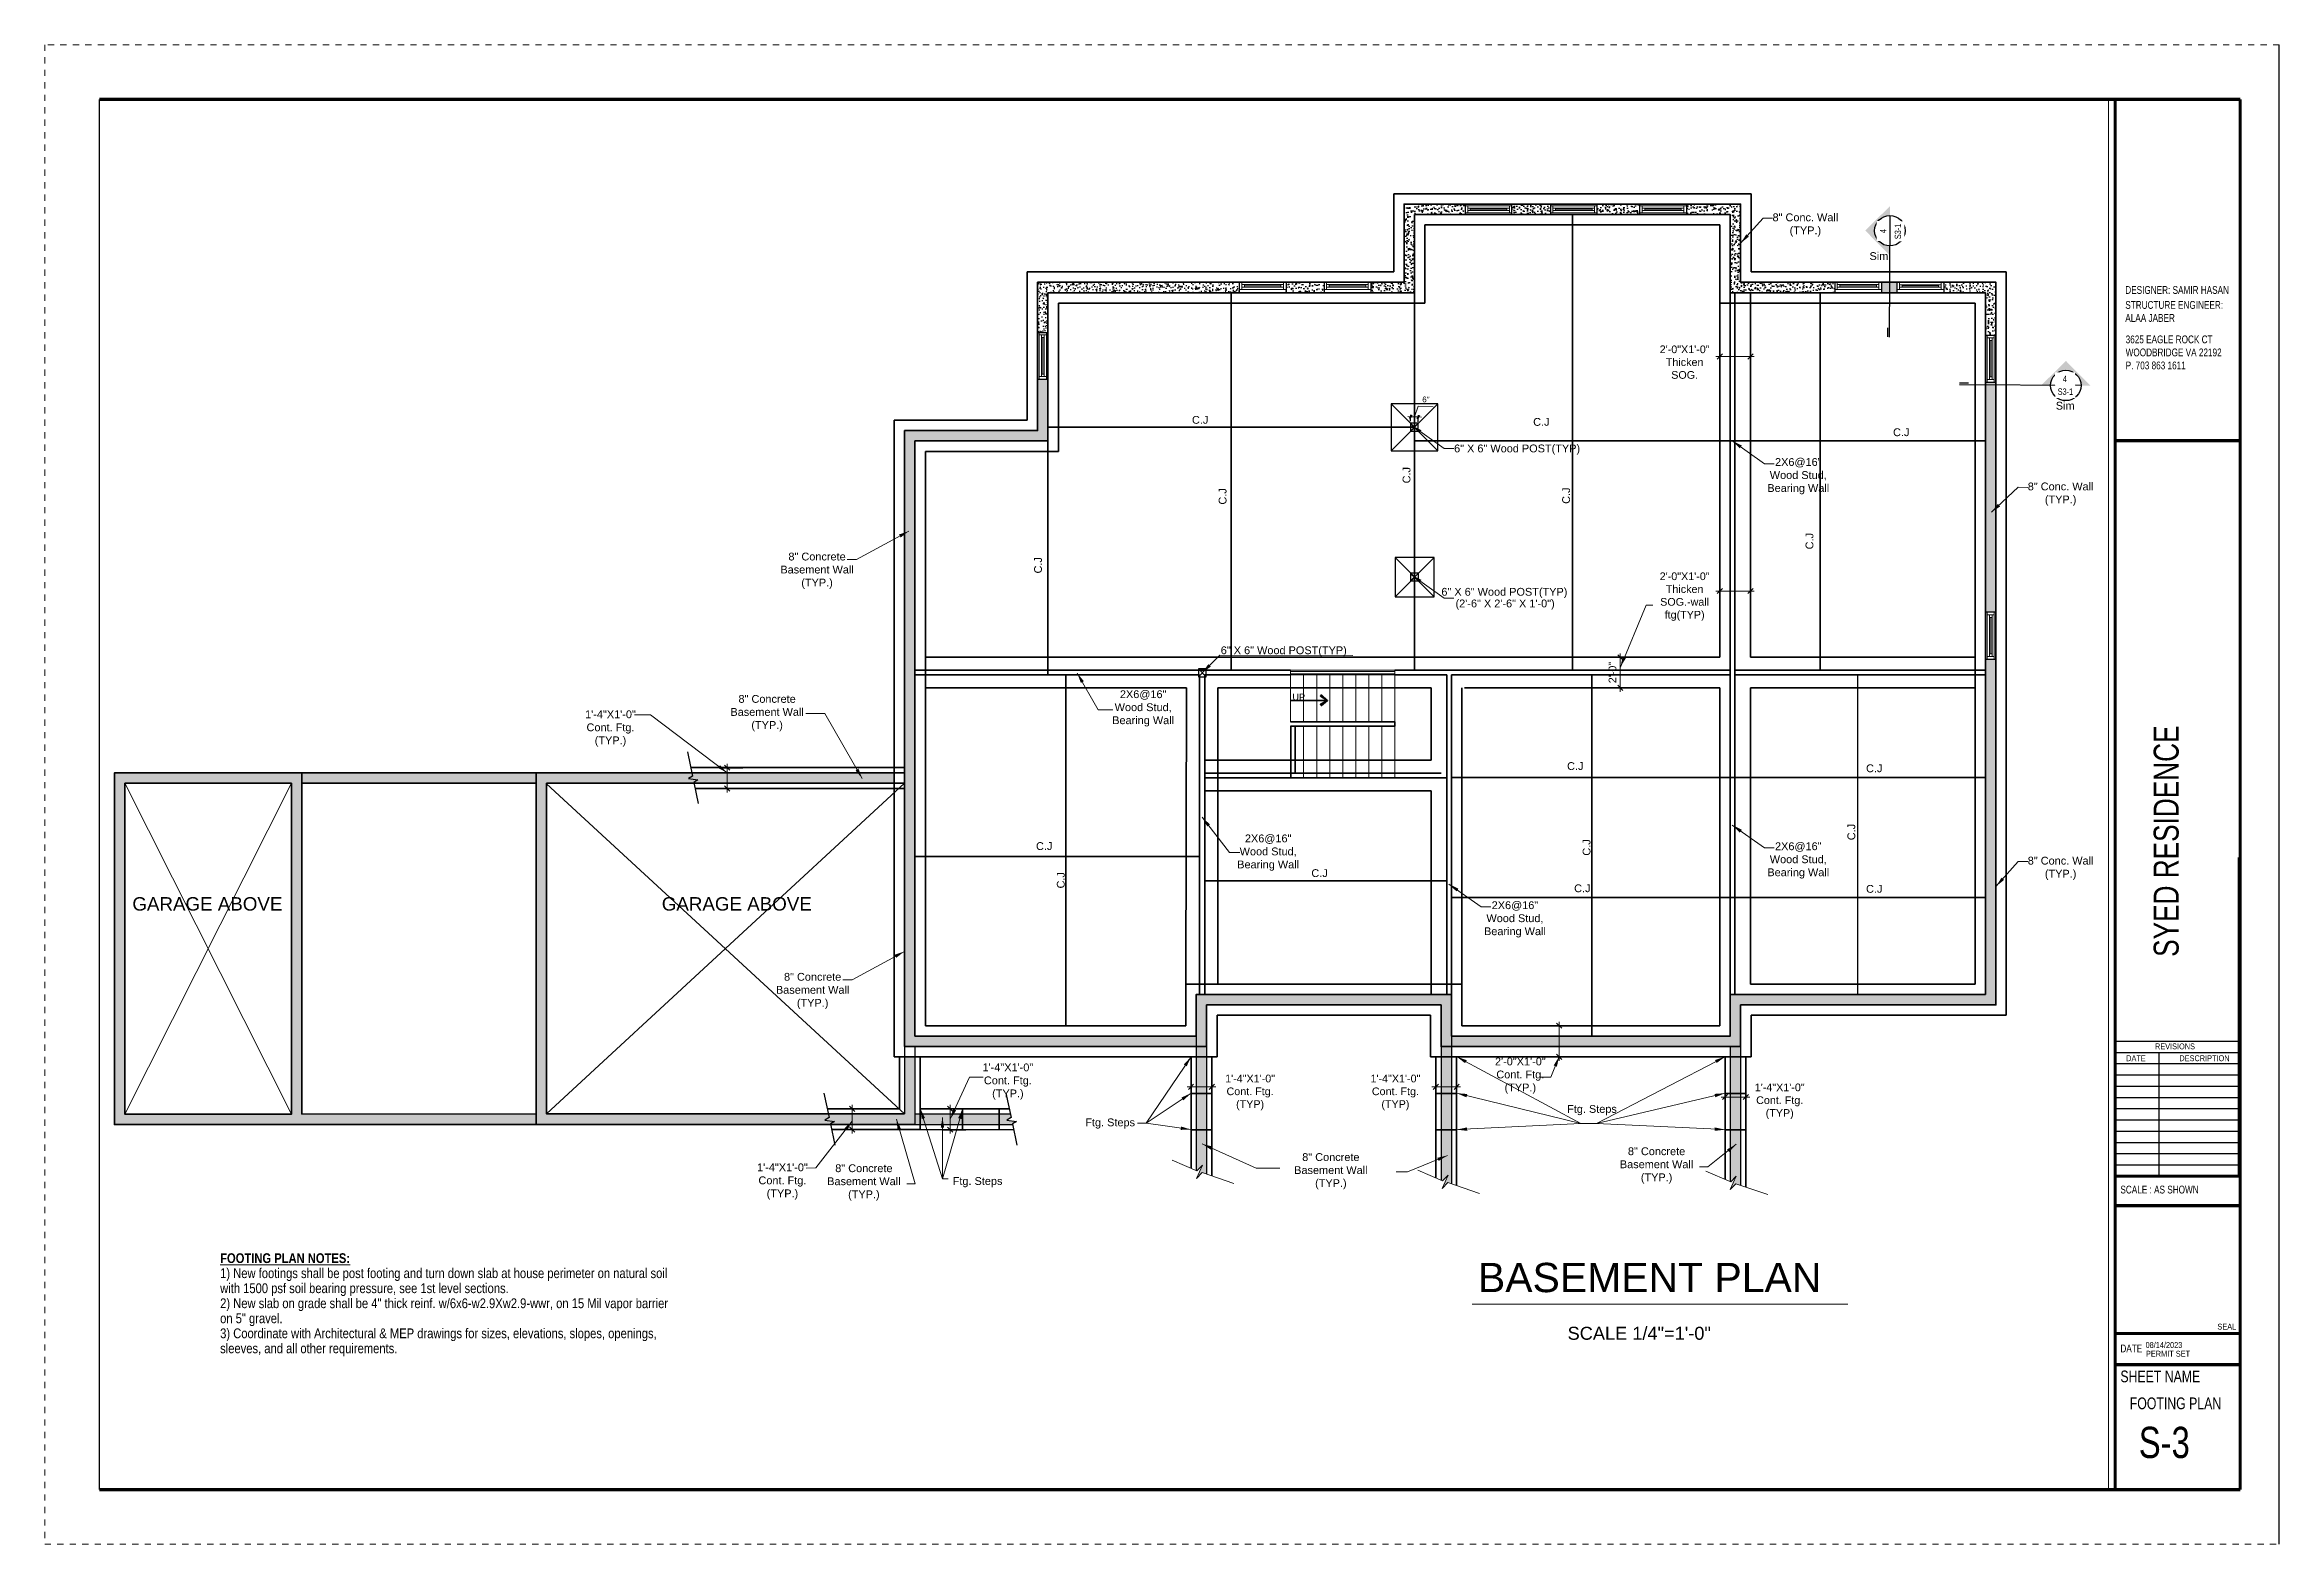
# Paper-space layout 'S-3' of a CAD drawing. Extents: x 0.6 to 36.4, y 0.3 to 24.3.
# The model-space entities are those that its viewports show. They can reach past a viewport. Long polylines and large blocks are cut down to what shows.
import ezdxf

# ---------------------------------------------------------------- set-up
doc = ezdxf.new("R2010")
doc.units = 0
doc.header["$LTSCALE"] = 8
doc.header["$MEASUREMENT"] = 0
for name, pattern in [('100776_PBASE$0$DASHED', [0.75, 0.5, -0.25]), ('10183Civbase$0$DASHED', [0.75, 0.5, -0.25]), ('Hidden (½x)', [0.1875, 0.125, -0.0625]), ('HIDDEN2', [0.1875, 0.125, -0.0625])]:
    doc.linetypes.add(name, pattern=pattern)
doc.layers.get('0').update_dxf_attribs({"lineweight": 9})
doc.layers.get('DefPoints').update_dxf_attribs({"color": 17})
for name, color, linetype in [('$1$DETAIL', 1, 'Continuous'), ('Border', 53, 'Continuous'), ('S-DIM', 3, 'Continuous'), ('S-DIMS', 2, 'Continuous'), ('S-MARK', 3, 'Continuous')]:
    doc.layers.add(name, color=color, linetype=linetype)
for name, color, linetype, lineweight in [('A-stairs', 30, 'Continuous', 13), ('A-WALL', 7, 'Continuous', 40), ('A-Wall-New', 1, 'Continuous', 50), ('A-windoor', 2, 'Continuous', 13), ('AA-text', 1, 'Continuous', 25), ('Details', 2, 'Continuous', 15), ('DIM', 8, 'Continuous', 5), ('DIM_DA', 4, 'Continuous', 25), ('G-ANNO-TEXT', 251, 'Continuous', 9), ('TEXT', 6, 'Continuous', 25)]:
    doc.layers.add(name, color=color, linetype=linetype, lineweight=lineweight)
doc.layers.add('No Plot', color=33, linetype='HIDDEN2', lineweight=18, plot=False)
doc.layers.add('PDF2_Layer 1', color=7, linetype='Continuous', true_color=0xffffff)
doc.styles.add('Arial_1', font='arial.ttf', dxfattribs={"height": 5.901198})
doc.styles.add('PDF Arial', font='arial.ttf')
doc.styles.get("Standard").update_dxf_attribs({"font": 'stylu.ttf'})
doc.styles.add('Technic', font='technic_.ttf', dxfattribs={"height": 9.27907})
doc.styles.add('Technic_2', font='technic_.ttf', dxfattribs={"height": 6.959302})
doc.styles.add('Text - MM', font='arial.ttf', dxfattribs={"width": 0.75, "height": 0.09375})
doc.styles.add('TX_1-4in', font='arial.ttf', dxfattribs={"height": 4})
doc.dimstyles.new('Forum 24', dxfattribs={"dimscale": 24, "dimtxt": 0.1875, "dimasz": 0.09375, "dimexe": 0.0625, "dimexo": 0.0625, "dimgap": 0.125, "dimtad": 1, "dimdec": 4, "dimrnd": 1, "dimzin": 7, "dimdsep": 46, "dimlunit": 4, "dimtxsty": 'Standard', "dimblk": 'OBLIQUE', "dimblk1": 'DIMTICK', "dimblk2": 'OBLIQUE', "dimcen": -0.0625, "dimdle": 0.125, "dimclrd": 256, "dimclre": 256, "dimclrt": 256, "dimadec": 0, "dimazin": 0, "dimtfac": 1, "dimtdec": 4, "dimtmove": 1, "dimatfit": 3, "dimfxl": 0.0625, "dimtvp": 1.2, "dimfrac": 2, "dimtolj": 1, "dimtzin": 7, "dimlwd": 13, "dimarcsym": 0})
pattern_1 = [(50, (0, 0), (7.1726018, -0.6275213), [0.75, -8.25]), (355, (0, 0), (-1.3875133, 7.5219213), [0.6, -6.6]), (100.451444, (0.598, -0.052), (5.7850885, 6.8944), [0.637402, -7.011421]), (46.1842, (0, 2), (10.6724133, -1.655193), [1.125, -12.375]), (96.635635, (0.889, 1.862), (9.3466195, 9.741186), [0.9561034, -10.5171376]), (351.184164, (0, 2), (9.3466195, 9.741186), [0.9, -9.9]), (21, (1, 1.5), (5.9690705, -4.0261889), [0.75, -8.25]), (326, (1, 1.5), (2.4331533, 7.2515005), [0.6, -6.6]), (71.451445, (1.4974, 1.1645), (8.4022238, 3.2253115), [0.637402, -7.011421]), (37.5, (0, 0), (0.12159855, 3.32893854), [0, -6.52, 0, -6.7, 0, -6.625]), (7.5, (0, 0), (2.6306954, 3.9441171), [0, -3.82, 0, -6.37, 0, -2.525]), (327.5, (-2.23, 0), (5.33822436, -0.2255487), [0, -2.5, 0, -7.8, 0, -10.35]), (317.5, (-3.23, 0), (5.8318617, 1.0010498), [0, -3.25, 0, -5.18, 0, -7.35])]

# ---------------------------------------------------------------- blocks, each defined once
blk = doc.blocks.new('*U153')
for p, q in [((-18, 0), (14, 0)), ((-18, -3.75), (-18, -1.75)), ((-18, -1.75), (14, -1.75)), ((14, -3.75), (-18, -3.75)), ((-18, -5.5), (14, -5.5)), ((-16, -1.75), (-16, -3.75)), ((12, -2.75), (-16, -2.75)), ((12, -1.75), (12, -3.75)), ((14, -1.75), (14, -3.75))]:
    blk.add_line(p, q)
blk.add_lwpolyline([(-18, -5.5), (-20, -5.5), (-20, 0), (-18, 0)], close=True)
at = {"extrusion": (0, 0, -1)}
blk.add_lwpolyline([(-14, -5.5), (-16, -5.5), (-16, 0), (-14, 0)], close=True, dxfattribs=at)
blk = doc.blocks.new('_Oblique')
at = {"color": 0, "linetype": 'ByBlock', "lineweight": -2}
blk.add_line((-0.5, -0.5), (0.5, 0.5), dxfattribs=at)
blk = doc.blocks.new('*D590')
at = {"layer": 'DefPoints', "color": 0, "linetype": 'ByBlock', "transparency": 16777216}
for p in [(16545.6, -7843.8), (16552.8, -7843.8), (16545.6, -7867.8)]:
    blk.add_point(p, dxfattribs=at)
at = {"layer": 'DIM_DA', "lineweight": 13, "transparency": 16777216}
blk.add_line((16552.8, -7870.8), (16552.8, -7840.8), dxfattribs=at)
at = {"layer": 'DIM_DA', "linetype": 'ByBlock', "lineweight": -2, "transparency": 16777216}
for p, q in [((16547.1, -7843.8), (16564.8, -7843.8)), ((16547.1, -7867.8), (16564.8, -7867.8))]:
    blk.add_line(p, q, dxfattribs=at)
at = {"layer": 'DIM_DA', "linetype": 'ByBlock', "lineweight": 13, "transparency": 16777216, "xscale": 4, "yscale": 4, "zscale": 4}
for p, rotation in [((16552.8, -7843.8), 90), ((16552.8, -7867.8), 270)]:
    blk.add_blockref('_Oblique', p, dxfattribs=dict(at, rotation=rotation))
at = {"layer": 'DIM_DA', "linetype": 'ByBlock', "transparency": 16777216, "insert": (16552.8, -7843.8), "char_height": 5.9, "attachment_point": 5, "rotation": 90, "style": 'Arial_1'}
blk.add_mtext('\\A1;.', dxfattribs=at)
blk = doc.blocks.new('DIMTICK')
for p, q in [((-1, 0), (1, 0)), ((0, 1), (0, -1))]:
    blk.add_line(p, q)
at = {"const_width": 0.141}
blk.add_lwpolyline([(0.71, 0.71), (-0.71, -0.71)], dxfattribs=at)
blk = doc.blocks.new('*D591')
at = {"layer": 'DefPoints', "color": 0, "linetype": 'ByBlock', "transparency": 16777216}
for p in [(16676.1, -7321.7), (16699.6, -7323.9), (16676.1, -7329.8)]:
    blk.add_point(p, dxfattribs=at)
at = {"layer": 'DIM_DA', "linetype": 'ByBlock', "lineweight": -2, "transparency": 16777216}
for p, q in [((16676.1, -7323.2), (16676.1, -7341.8)), ((16699.6, -7325.4), (16699.6, -7341.8))]:
    blk.add_line(p, q, dxfattribs=at)
at = {"layer": 'DIM_DA', "lineweight": 13, "transparency": 16777216}
blk.add_line((16702.6, -7329.8), (16673.1, -7329.8), dxfattribs=at)
at = {"layer": 'DIM_DA', "linetype": 'ByBlock', "lineweight": 13, "transparency": 16777216, "xscale": 4, "yscale": 4, "zscale": 4, "rotation": 180}
blk.add_blockref('_Oblique', (16676.1, -7329.8), dxfattribs=at)
at = {"layer": 'DIM_DA', "linetype": 'ByBlock', "lineweight": 13, "transparency": 16777216, "xscale": 4, "yscale": 4, "zscale": 4}
blk.add_blockref('_Oblique', (16699.6, -7329.8), dxfattribs=at)
at = {"layer": 'DIM_DA', "linetype": 'ByBlock', "transparency": 16777216, "insert": (16649.1, -7334.1), "char_height": 5.901, "attachment_point": 5, "style": 'Arial_1'}
blk.add_mtext('\\A1;2\'-0"X1\'-0"\\PThicken\\PSOG.', dxfattribs=at)
blk = doc.blocks.new('*D628')
at = {"layer": 'DefPoints', "color": 0, "linetype": 'ByBlock', "transparency": 16777216}
for p in [(16002.6, -7907.6), (16009.8, -7907.6), (16002.6, -7923.6)]:
    blk.add_point(p, dxfattribs=at)
at = {"layer": 'DIM_DA', "linetype": 'ByBlock', "lineweight": -2, "transparency": 16777216}
for p, q in [((16004.1, -7907.6), (16021.8, -7907.6)), ((16004.1, -7923.6), (16021.8, -7923.6))]:
    blk.add_line(p, q, dxfattribs=at)
at = {"layer": 'DIM_DA', "lineweight": 13, "transparency": 16777216}
blk.add_line((16009.8, -7926.6), (16009.8, -7904.6), dxfattribs=at)
at = {"layer": 'DIM_DA', "linetype": 'ByBlock', "lineweight": 13, "transparency": 16777216, "xscale": 4, "yscale": 4, "zscale": 4}
for p, rotation in [((16009.8, -7907.6), 90), ((16009.8, -7923.6), 270)]:
    blk.add_blockref('_Oblique', p, dxfattribs=dict(at, rotation=rotation))
at = {"layer": 'DIM_DA', "linetype": 'ByBlock', "transparency": 16777216, "insert": (16009.8, -7907.6), "char_height": 5.9, "attachment_point": 5, "rotation": 90, "style": 'Arial_1'}
blk.add_mtext('\\A1;.', dxfattribs=at)
blk = doc.blocks.new('*D629')
at = {"layer": 'DefPoints', "color": 0, "linetype": 'ByBlock', "transparency": 16777216}
for p in [(15906.7, -7645.6), (15913.9, -7645.6), (15906.7, -7661.6)]:
    blk.add_point(p, dxfattribs=at)
at = {"layer": 'DIM_DA', "linetype": 'ByBlock', "lineweight": -2, "transparency": 16777216}
for p, q in [((15908.2, -7645.6), (15925.9, -7645.6)), ((15908.2, -7661.6), (15925.9, -7661.6))]:
    blk.add_line(p, q, dxfattribs=at)
at = {"layer": 'DIM_DA', "lineweight": 13, "transparency": 16777216}
blk.add_line((15913.9, -7664.6), (15913.9, -7642.6), dxfattribs=at)
at = {"layer": 'DIM_DA', "linetype": 'ByBlock', "lineweight": 13, "transparency": 16777216, "xscale": 4, "yscale": 4, "zscale": 4}
for p, rotation in [((15913.9, -7645.6), 90), ((15913.9, -7661.6), 270)]:
    blk.add_blockref('_Oblique', p, dxfattribs=dict(at, rotation=rotation))
at = {"layer": 'DIM_DA', "linetype": 'ByBlock', "transparency": 16777216, "insert": (15913.9, -7645.6), "char_height": 5.9, "attachment_point": 5, "rotation": 90, "style": 'Arial_1'}
blk.add_mtext('\\A1;.', dxfattribs=at)
blk = doc.blocks.new('*D630')
at = {"layer": '$1$DETAIL', "lineweight": 13, "transparency": 16777216}
for p, q in [((16438.7, -7376), (16436.5, -7375.9)), ((16438.7, -7376), (16444.7, -7376.2)), ((16438.7, -7376), (16444.7, -7376.2)), ((16441.7, -7376.1), (16444.5, -7367.9)), ((16444.5, -7367.9), (16456, -7368.3)), ((16444.7, -7376.2), (16446.9, -7376.3))]:
    blk.add_line(p, q, dxfattribs=at)
at = {"layer": '$1$DETAIL', "lineweight": -2, "transparency": 16777216}
for p, q in [((16438.6, -7379.5), (16438.8, -7374.5)), ((16444.5, -7379.8), (16444.7, -7374.7))]:
    blk.add_line(p, q, dxfattribs=at)
at = {"layer": 'DefPoints', "color": 0, "transparency": 16777216}
for p in [(16444.7, -7376.2), (16438.5, -7381), (16444.5, -7381.3)]:
    blk.add_point(p, dxfattribs=at)
at = {"layer": '$1$DETAIL', "lineweight": 13, "transparency": 16777216, "xscale": 2.25, "yscale": 2.25, "zscale": 2.25}
for p, rotation in [((16438.7, -7376), 357.8804238824126), ((16444.7, -7376.2), 177.8804238824126)]:
    blk.add_blockref('_Oblique', p, dxfattribs=dict(at, rotation=rotation))
at = {"layer": '$1$DETAIL', "transparency": 16777216, "insert": (16450.4, -7362.8), "char_height": 4.5, "attachment_point": 5, "rotation": 357.8804}
blk.add_mtext('\\A1;6"', dxfattribs=at)
blk = doc.blocks.new('*D631')
at = {"layer": 'DefPoints', "color": 0, "linetype": 'ByBlock', "transparency": 16777216}
for p in [(16077.9, -7907.6), (16085.1, -7907.6), (16077.9, -7923.7)]:
    blk.add_point(p, dxfattribs=at)
at = {"layer": 'DIM_DA', "linetype": 'ByBlock', "lineweight": -2, "transparency": 16777216}
for p, q in [((16079.4, -7907.6), (16097.1, -7907.6)), ((16079.4, -7923.7), (16097.1, -7923.7))]:
    blk.add_line(p, q, dxfattribs=at)
at = {"layer": 'DIM_DA', "lineweight": 13, "transparency": 16777216}
blk.add_line((16085.1, -7926.7), (16085.1, -7904.6), dxfattribs=at)
at = {"layer": 'DIM_DA', "linetype": 'ByBlock', "lineweight": 13, "transparency": 16777216, "xscale": 4, "yscale": 4, "zscale": 4}
for p, rotation in [((16085.1, -7907.6), 90), ((16085.1, -7923.7), 270)]:
    blk.add_blockref('_Oblique', p, dxfattribs=dict(at, rotation=rotation))
at = {"layer": 'DIM_DA', "linetype": 'ByBlock', "transparency": 16777216, "insert": (16085.1, -7907.6), "char_height": 5.9, "attachment_point": 5, "rotation": 90, "style": 'Arial_1'}
blk.add_mtext('\\A1;.', dxfattribs=at)
blk = doc.blocks.new('*D633')
at = {"layer": 'DefPoints', "color": 0, "linetype": 'ByBlock', "transparency": 16777216}
for p in [(16676.1, -7501.8), (16676.1, -7509.9), (16699.6, -7504)]:
    blk.add_point(p, dxfattribs=at)
at = {"layer": 'DIM_DA', "lineweight": 13, "transparency": 16777216}
blk.add_line((16702.6, -7509.9), (16673.1, -7509.9), dxfattribs=at)
at = {"layer": 'DIM_DA', "linetype": 'ByBlock', "lineweight": -2, "transparency": 16777216}
for p, q in [((16676.1, -7503.3), (16676.1, -7521.9)), ((16699.6, -7505.5), (16699.6, -7521.9))]:
    blk.add_line(p, q, dxfattribs=at)
at = {"layer": 'DIM_DA', "linetype": 'ByBlock', "lineweight": 13, "transparency": 16777216, "xscale": 4, "yscale": 4, "zscale": 4, "rotation": 180}
blk.add_blockref('_Oblique', (16676.1, -7509.9), dxfattribs=at)
at = {"layer": 'DIM_DA', "linetype": 'ByBlock', "lineweight": 13, "transparency": 16777216, "xscale": 4, "yscale": 4, "zscale": 4}
blk.add_blockref('_Oblique', (16699.6, -7509.9), dxfattribs=at)
at = {"layer": 'DIM_DA', "linetype": 'ByBlock', "transparency": 16777216, "insert": (16649.1, -7514.2), "char_height": 5.901, "width": 639.68, "attachment_point": 5, "style": 'Arial_1'}
blk.add_mtext('\\A1;2\'-0"X1\'-0"\\PThicken\\PSOG.-wall\\Pftg(TYP)', dxfattribs=at)
blk = doc.blocks.new('*D634')
at = {"layer": 'DefPoints', "color": 0, "linetype": 'ByBlock', "transparency": 16777216}
for p in [(16599.7, -7560.8), (16601.9, -7560.8), (16601.9, -7584.3)]:
    blk.add_point(p, dxfattribs=at)
at = {"layer": 'DIM_DA', "linetype": 'ByBlock', "lineweight": -2, "transparency": 16777216}
for p, q in [((16600.4, -7560.8), (16587.7, -7560.8)), ((16600.4, -7584.3), (16587.7, -7584.3))]:
    blk.add_line(p, q, dxfattribs=at)
at = {"layer": 'DIM_DA', "lineweight": 13, "transparency": 16777216}
blk.add_line((16599.7, -7587.3), (16599.7, -7557.8), dxfattribs=at)
at = {"layer": 'DIM_DA', "linetype": 'ByBlock', "lineweight": 13, "transparency": 16777216, "xscale": 4, "yscale": 4, "zscale": 4}
for p, rotation in [((16599.7, -7560.8), 90), ((16599.7, -7584.3), 270)]:
    blk.add_blockref('_Oblique', p, dxfattribs=dict(at, rotation=rotation))
at = {"layer": 'DIM_DA', "linetype": 'ByBlock', "transparency": 16777216, "insert": (16593.7, -7572.5), "char_height": 5.9, "attachment_point": 5, "rotation": 90, "style": 'Arial_1'}
blk.add_mtext('\\A1;2\'-0"', dxfattribs=at)
blk = doc.blocks.new('*D635')
at = {"layer": 'DefPoints', "color": 0, "linetype": 'ByBlock', "transparency": 16777216}
for p in [(16270, -7882.6), (16270, -7890.8), (16286, -7882.6)]:
    blk.add_point(p, dxfattribs=at)
at = {"layer": 'DIM_DA', "lineweight": 13, "transparency": 16777216}
blk.add_line((16289, -7890.8), (16267, -7890.8), dxfattribs=at)
at = {"layer": 'DIM_DA', "linetype": 'ByBlock', "lineweight": -2, "transparency": 16777216}
for p, q in [((16270, -7884.1), (16270, -7902.8)), ((16286, -7884.1), (16286, -7902.8))]:
    blk.add_line(p, q, dxfattribs=at)
at = {"layer": 'DIM_DA', "linetype": 'ByBlock', "lineweight": 13, "transparency": 16777216, "xscale": 4, "yscale": 4, "zscale": 4, "rotation": 180}
blk.add_blockref('_Oblique', (16270, -7890.8), dxfattribs=at)
at = {"layer": 'DIM_DA', "linetype": 'ByBlock', "lineweight": 13, "transparency": 16777216, "xscale": 4, "yscale": 4, "zscale": 4}
blk.add_blockref('_Oblique', (16286, -7890.8), dxfattribs=at)
at = {"layer": 'DIM_DA', "linetype": 'ByBlock', "transparency": 16777216, "insert": (16315.4, -7895.1), "char_height": 5.901, "width": 1404.797, "attachment_point": 5, "style": 'Arial_1'}
blk.add_mtext('\\A1;1\'-4"X1\'-0"\\PCont. Ftg.\\P(TYP)', dxfattribs=at)
blk = doc.blocks.new('*D636')
at = {"layer": 'DefPoints', "color": 0, "linetype": 'ByBlock', "transparency": 16777216}
for p in [(16680.1, -7890.4), (16696.1, -7890.4), (16680.1, -7898.6)]:
    blk.add_point(p, dxfattribs=at)
at = {"layer": 'DIM_DA', "linetype": 'ByBlock', "lineweight": -2, "transparency": 16777216}
for p, q in [((16680.1, -7891.9), (16680.1, -7910.6)), ((16696.1, -7891.9), (16696.1, -7910.6))]:
    blk.add_line(p, q, dxfattribs=at)
at = {"layer": 'DIM_DA', "lineweight": 13, "transparency": 16777216}
blk.add_line((16699.1, -7898.6), (16677.1, -7898.6), dxfattribs=at)
at = {"layer": 'DIM_DA', "linetype": 'ByBlock', "lineweight": 13, "transparency": 16777216, "xscale": 4, "yscale": 4, "zscale": 4, "rotation": 180}
blk.add_blockref('_Oblique', (16680.1, -7898.6), dxfattribs=at)
at = {"layer": 'DIM_DA', "linetype": 'ByBlock', "lineweight": 13, "transparency": 16777216, "xscale": 4, "yscale": 4, "zscale": 4}
blk.add_blockref('_Oblique', (16696.1, -7898.6), dxfattribs=at)
at = {"layer": 'DIM_DA', "linetype": 'ByBlock', "transparency": 16777216, "insert": (16722.1, -7901.9), "char_height": 5.901, "width": 1404.797, "attachment_point": 5, "style": 'Arial_1'}
blk.add_mtext('\\A1;1\'-4"X1\'-0"\\PCont. Ftg.\\P(TYP)', dxfattribs=at)
blk = doc.blocks.new('*D637')
at = {"layer": 'DefPoints', "color": 0, "linetype": 'ByBlock', "transparency": 16777216}
for p in [(16458, -7882.6), (16458, -7890.8), (16474, -7882.6)]:
    blk.add_point(p, dxfattribs=at)
at = {"layer": 'DIM_DA', "lineweight": 13, "transparency": 16777216}
blk.add_line((16477, -7890.8), (16455, -7890.8), dxfattribs=at)
at = {"layer": 'DIM_DA', "linetype": 'ByBlock', "lineweight": -2, "transparency": 16777216}
for p, q in [((16458, -7884.1), (16458, -7902.8)), ((16474, -7884.1), (16474, -7902.8))]:
    blk.add_line(p, q, dxfattribs=at)
at = {"layer": 'DIM_DA', "linetype": 'ByBlock', "lineweight": 13, "transparency": 16777216, "xscale": 4, "yscale": 4, "zscale": 4, "rotation": 180}
blk.add_blockref('_Oblique', (16458, -7890.8), dxfattribs=at)
at = {"layer": 'DIM_DA', "linetype": 'ByBlock', "lineweight": 13, "transparency": 16777216, "xscale": 4, "yscale": 4, "zscale": 4}
blk.add_blockref('_Oblique', (16474, -7890.8), dxfattribs=at)
at = {"layer": 'DIM_DA', "linetype": 'ByBlock', "transparency": 16777216, "insert": (16427, -7895.1), "char_height": 5.901, "width": 1404.797, "attachment_point": 5, "style": 'Arial_1'}
blk.add_mtext('\\A1;1\'-4"X1\'-0"\\PCont. Ftg.\\P(TYP)', dxfattribs=at)

msp = doc.modelspace()

# ---------------------------------------------------------------- hatches: boundary and pattern name
at = {"layer": '$1$DETAIL'}
h = msp.add_hatch(dxfattribs=at)
h.set_pattern_fill('AR-CONC')
h.set_pattern_definition(pattern_1)
h.paths.add_polyline_path([(16372.18967, -7272.71467), (16343.12995, -7272.71467), (16343.12995, -7280.71467), (16372.18967, -7280.71467)])
h.paths.add_polyline_path([(16441.70533, -7220.71467), (16480.49439, -7220.71467), (16480.49439, -7212.71467), (16433.70533, -7212.71467), (16433.70533, -7272.71467), (16408.18967, -7272.71467), (16408.18967, -7280.71467), (16441.70533, -7280.71467)])
h = msp.add_hatch(dxfattribs=at)
h.set_pattern_fill('AR-CONC')
h.set_pattern_definition(pattern_1)
h.paths.add_polyline_path([(16545.96402, -7212.71467), (16516.49439, -7212.71467), (16516.49439, -7220.71467), (16545.96402, -7220.71467)])
h = msp.add_hatch(dxfattribs=at)
h.set_pattern_fill('AR-CONC')
h.set_pattern_definition(pattern_1)
h.paths.add_polyline_path([(16614.52188, -7212.71467), (16581.96402, -7212.71467), (16581.96402, -7220.71467), (16614.52188, -7220.71467)])
h = msp.add_hatch(dxfattribs=at)
h.set_pattern_fill('AR-CONC')
h.set_pattern_definition(pattern_1)
h.paths.add_polyline_path([(16684.10438, -7212.71467), (16650.52188, -7212.71467), (16650.52188, -7220.71467), (16684.10438, -7220.71467)])
h.paths.add_polyline_path([(16692.10438, -7212.71467), (16684.10438, -7212.71467), (16684.10438, -7272.71467), (16692.10438, -7272.71467)])
h.paths.add_polyline_path([(16764.33199, -7272.71467), (16684.10438, -7272.71467), (16684.10438, -7280.71467), (16764.33199, -7280.71467)])
h = msp.add_hatch(dxfattribs=at)
h.set_pattern_fill('AR-CONC')
h.set_pattern_definition(pattern_1)
h.paths.add_polyline_path([(16812.01264, -7272.71467), (16800.33199, -7272.71467), (16800.33199, -7280.71467), (16812.01264, -7280.71467)])
h.paths.add_polyline_path([(16888.10438, -7562.11842), (16880.10438, -7562.11842), (16880.10438, -7819.79401), (16684.10459, -7819.79401), (16684.10386, -7851.79401), (16470.02438, -7851.79401), (16470.02438, -7819.79401), (16274.02438, -7819.79401), (16274.02438, -7851.79401), (16058.04438, -7851.79401), (16058.04438, -7394.64338), (16160.14526, -7394.62017), (16160.14526, -7347.18758), (16152.14526, -7347.18758), (16152.14526, -7386.62201), (16050.04438, -7386.64522), (16050.04438, -7859.79401), (16282.02438, -7859.79401), (16282.02438, -7827.79401), (16462.02438, -7827.79401), (16462.02438, -7859.79401), (16692.10367, -7859.79401), (16692.10441, -7827.79401), (16888.10438, -7827.79401)])
h = msp.add_hatch(dxfattribs=at)
h.set_pattern_fill('AR-CONC')
h.set_pattern_definition(pattern_1)
h.paths.add_polyline_path([(16307.12995, -7272.71467), (16152.14526, -7272.71467), (16152.14526, -7298.29407), (16152.14526, -7311.18758), (16160.14526, -7311.18758), (16160.14526, -7305.53681), (16160.14526, -7280.71467), (16307.12995, -7280.71467)])
h = msp.add_hatch(dxfattribs=at)
h.set_pattern_fill('AR-CONC')
h.set_pattern_definition(pattern_1)
h.paths.add_polyline_path([(16880.10438, -7272.71467), (16848.01264, -7272.71467), (16848.01264, -7280.71467), (16880.10438, -7280.71467)])
h = msp.add_hatch(dxfattribs=at)
h.set_pattern_fill('AR-CONC')
h.set_pattern_definition(pattern_1)
h.paths.add_polyline_path([(16888.10438, -7272.71467), (16880.10438, -7272.71467), (16880.10438, -7313.43087), (16888.10438, -7313.43087)])
h = msp.add_hatch(dxfattribs=at)
h.set_pattern_fill('AR-CONC')
h.set_pattern_definition(pattern_1)
h.paths.add_polyline_path([(16690.65175, -7297.71667), (16734.00185, -7297.71667), (16734.00185, -7287.39098), (16690.65175, -7287.39098)], flags=9)
h.paths.add_polyline_path([(16346.08992, -7596.50871), (16358.31941, -7596.50871), (16358.31941, -7586.18303), (16346.08992, -7586.18303)], flags=9)
h.paths.add_polyline_path([(16584.94167, -7453.21794), (16651.69635, -7453.21794), (16651.69635, -7431.97653), (16584.94167, -7431.97653)], flags=9)
h.paths.add_polyline_path([(16141.64842, -7761.14413), (16214.80154, -7761.14413), (16214.80154, -7739.90272), (16141.64842, -7739.90272)], flags=9)
h.paths.add_polyline_path([(16365.12688, -7453.04216), (16449.48078, -7453.04216), (16449.48078, -7431.80075), (16365.12688, -7431.80075)], flags=9)
h.paths.add_polyline_path([(16544.02785, -7722.80603), (16674.80207, -7722.80603), (16674.80207, -7701.56462), (16544.02785, -7701.56462)], flags=9)
h.paths.add_polyline_path([(16377.49378, -7756.92741), (16451.44144, -7756.92741), (16451.44144, -7735.686), (16377.49378, -7735.686)], flags=9)
h = msp.add_hatch(dxfattribs=at)
h.set_pattern_fill('AR-CONC')
h.set_pattern_definition(pattern_1)
h.paths.add_polyline_path([(16690.65175, -7297.71667), (16734.00185, -7297.71667), (16734.00185, -7287.39098), (16690.65175, -7287.39098)], flags=9)
h.paths.add_polyline_path([(16346.08992, -7596.50871), (16358.31941, -7596.50871), (16358.31941, -7586.18303), (16346.08992, -7586.18303)], flags=9)
h.paths.add_polyline_path([(16584.94167, -7453.21794), (16651.69635, -7453.21794), (16651.69635, -7431.97653), (16584.94167, -7431.97653)], flags=9)
h.paths.add_polyline_path([(16141.64842, -7761.14413), (16214.80154, -7761.14413), (16214.80154, -7739.90272), (16141.64842, -7739.90272)], flags=9)
h.paths.add_polyline_path([(16365.12688, -7453.04216), (16449.48078, -7453.04216), (16449.48078, -7431.80075), (16365.12688, -7431.80075)], flags=9)
h.paths.add_polyline_path([(16544.02785, -7722.80603), (16674.80207, -7722.80603), (16674.80207, -7701.56462), (16544.02785, -7701.56462)], flags=9)
h.paths.add_polyline_path([(16377.49378, -7756.92741), (16451.44144, -7756.92741), (16451.44144, -7735.686), (16377.49378, -7735.686)], flags=9)
h = msp.add_hatch(dxfattribs=at)
h.set_pattern_fill('AR-CONC')
h.set_pattern_definition(pattern_1)
h.paths.add_polyline_path([(16888.10438, -7349.43087), (16880.10438, -7349.43087), (16880.10438, -7526.11842), (16888.10438, -7526.11842)])
h = msp.add_hatch(dxfattribs=at)
h.set_pattern_fill('AR-CONC')
h.set_pattern_definition(pattern_1)
h.paths.add_polyline_path([(15775.19543, -7657.56127), (16042.04438, -7657.56127), (16042.04438, -7649.56127), (15767.19548, -7649.56127), (15767.19408, -7919.60067), (16058.04438, -7919.60067), (16058.04438, -7867.79401), (16050.04438, -7867.79401), (16050.04438, -7911.60067), (15775.19413, -7911.60067)])
h.paths.add_polyline_path([(15587.17411, -7649.56127), (15568.91215, -7649.56127), (15443.33345, -7649.56127), (15443.33345, -7919.79401), (15587.17411, -7919.79401)])
h.paths.add_polyline_path([(15579.17411, -7657.56127), (15579.17411, -7911.79401), (15451.33345, -7911.79401), (15451.33345, -7657.56127), (15568.91215, -7657.56127)], flags=16)
h.paths.add_polyline_path([(15767.19548, -7649.56127), (15587.17411, -7649.56127), (15587.17411, -7657.56127), (15767.19543, -7657.56127)])
h.paths.add_polyline_path([(15767.19413, -7911.62067), (15587.17411, -7911.794), (15587.17411, -7919.79401), (15767.19408, -7919.62067)])
h.paths.add_polyline_path([(15453.72771, -7760.96835), (15574.11677, -7760.96835), (15574.11677, -7739.72694), (15453.72771, -7739.72694)], flags=8)
h = msp.add_hatch(dxfattribs=at)
h.set_pattern_fill('AR-CONC')
h.set_pattern_definition(pattern_1)
h.paths.add_polyline_path([(16062.04438, -7911.60067), (16058.04438, -7911.60067), (16058.04438, -7919.60067), (16062.04438, -7919.60067)])
h.paths.add_polyline_path([(16131.26144, -7911.60067), (16062.04438, -7911.60067), (16062.04438, -7919.60067), (16132.93237, -7919.60067), (16132.87184, -7919.31087), (16135.99791, -7917.37281), (16128.71697, -7916.32329), (16131.84304, -7914.38523)])
h.paths.add_polyline_path([(16282.02438, -7867.79401), (16274.02438, -7867.79401), (16274.02438, -7955.02408), (16274.58523, -7955.26207), (16278.82523, -7951.02207), (16274.18523, -7961.18273), (16278.58572, -7956.70157), (16282.02438, -7957.88546)])
h.paths.add_polyline_path([(16282.02438, -7859.79401), (16274.02438, -7859.79401), (16274.02438, -7867.79401), (16282.02438, -7867.79401)])
h.paths.add_polyline_path([(16470.02438, -7867.79401), (16462.02438, -7867.79401), (16462.02438, -7962.35183), (16463.25485, -7962.87395), (16467.49485, -7958.63395), (16462.85485, -7968.79461), (16467.25534, -7964.31345), (16470.02438, -7965.2668)])
h.paths.add_polyline_path([(16470.02438, -7859.79401), (16462.02438, -7859.79401), (16462.02438, -7867.79401), (16470.02438, -7867.79401)])
h.paths.add_polyline_path([(16692.10367, -7859.79401), (16684.10386, -7859.79401), (16684.10386, -7867.79401), (16692.10367, -7867.79401)])
h.paths.add_polyline_path([(16692.10367, -7867.79401), (16684.10386, -7867.79401), (16684.10386, -7963.58284), (16684.5122, -7963.75611), (16688.7522, -7959.51611), (16684.1122, -7969.67677), (16688.51269, -7965.19561), (16692.10367, -7966.43194)])
at = {"layer": 'S-MARK'}
for points in [[(16787.81256, -7233.00798), (16806.59635, -7251.94793), (16806.62611, -7244.75743, -1), (16806.72274, -7221.4147), (16806.75251, -7214.2242)], [(16941.87712, -7333.1206), (16922.93718, -7351.90438), (16930.12768, -7351.93415, -1), (16953.4704, -7352.03078), (16960.6609, -7352.06055)]]:
    msp.add_hatch(color=256, dxfattribs=at).paths.add_polyline_path(points)

# ---------------------------------------------------------------- linework, layer by layer
at = {"layer": '$1$DETAIL'}
for p, q in [((16480.49439, -7212.71467), (16480.49439, -7220.71467)), ((16650.52188, -7212.71467), (16650.52188, -7220.71467)), ((16307.12995, -7272.71467), (16307.12995, -7280.71467)), ((16343.12995, -7272.71467), (16343.12995, -7280.71467)), ((16372.18967, -7272.79295), (16372.18967, -7280.79295)), ((16408.18967, -7272.79295), (16408.18967, -7280.79295)), ((16764.33199, -7272.71467), (16764.33199, -7280.71467)), ((16800.33199, -7272.71467), (16800.33199, -7280.71467)), ((16812.01264, -7272.71467), (16812.01264, -7280.74126)), ((16848.01264, -7272.71467), (16848.01264, -7280.74126)), ((16152.14526, -7311.18758), (16160.14526, -7311.18758)), ((16880.10438, -7313.43087), (16888.10438, -7313.43087)), ((16152.14526, -7347.18758), (16160.14526, -7347.18758)), ((16880.10438, -7562.11842), (16888.10438, -7562.11842)), ((16781.87028, -7574.25467), (16781.87028, -7819.79401)), ((16050.04438, -7851.79401), (16050.04438, -7911.60067)), ((16274.02438, -7851.79401), (16274.02438, -7955.02408)), ((16470.02438, -7851.79401), (16470.02438, -7965.2668)), ((16058.04438, -7859.79401), (16058.04438, -7919.60132)), ((16282.02438, -7859.79401), (16282.02438, -7957.88546)), ((16462.02438, -7859.79401), (16462.02438, -7962.35183)), ((16684.10386, -7859.79401), (16684.10386, -7963.58284)), ((16692.10367, -7859.79401), (16692.10367, -7966.43194)), ((16058.04438, -7911.60067), (16131.26144, -7911.60067)), ((16058.04438, -7919.60067), (16132.93237, -7919.60067))]:
    msp.add_line(p, q, dxfattribs=at)
for points in [[(16516.49439, -7212.71467), (16545.96402, -7212.71467), (16545.96402, -7220.71467), (16516.49439, -7220.71467)], [(16581.96402, -7212.71467), (16614.52188, -7212.71467), (16614.52188, -7220.71467), (16581.96402, -7220.71467)], [(16880.10438, -7349.43087), (16888.10438, -7349.43087), (16888.10438, -7526.11842), (16880.10438, -7526.11842)]]:
    msp.add_lwpolyline(points, close=True, dxfattribs=at)
at = {"layer": 'A-stairs'}
for p, q in [((16346.52154, -7570.75467), (16346.52154, -7610.25467)), ((16346.52154, -7571.60249), (16426.52154, -7571.60249)), ((16346.52154, -7573.60249), (16426.52154, -7573.60249)), ((16356.52154, -7574.25467), (16356.52154, -7610.25467)), ((16366.52154, -7574.25467), (16366.52154, -7610.25467)), ((16376.52154, -7574.25467), (16376.52154, -7610.25467)), ((16386.52154, -7574.25467), (16386.52154, -7610.25467)), ((16396.52154, -7574.25467), (16396.52154, -7610.25467)), ((16406.52154, -7574.25467), (16406.52154, -7610.25467)), ((16416.52154, -7574.25467), (16416.52154, -7610.25467)), ((16426.52154, -7570.75467), (16426.52154, -7610.25467)), ((16356.52154, -7613.75467), (16356.52154, -7653.27467)), ((16366.52154, -7613.75467), (16366.52154, -7653.27467)), ((16376.52154, -7613.75467), (16376.52154, -7653.27467)), ((16386.52154, -7613.75467), (16386.52154, -7653.27467)), ((16396.52154, -7613.75467), (16396.52154, -7653.27467)), ((16406.52154, -7613.75467), (16406.52154, -7653.27467)), ((16416.52154, -7613.75467), (16416.52154, -7653.27467)), ((16426.52154, -7613.75467), (16426.52154, -7653.27467))]:
    msp.add_line(p, q, dxfattribs=at)
at = {"layer": 'A-stairs', "color": 7}
for points in [[(16278.58523, -7956.70207), (16274.18523, -7961.18273), (16278.82523, -7951.02207), (16274.58523, -7955.26207), (16255.54457, -7947.18273)], [(16302.98523, -7965.10207), (16278.58523, -7956.7014)], [(16467.25485, -7964.31395), (16462.85485, -7968.79461), (16467.49485, -7958.63395), (16463.25485, -7962.87395), (16444.21418, -7954.79461)], [(16688.5122, -7965.19611), (16684.1122, -7969.67677), (16688.7522, -7959.51611), (16684.5122, -7963.75611), (16665.47154, -7955.67677)], [(16491.65485, -7972.71395), (16467.25485, -7964.31328)], [(16712.9122, -7973.59611), (16688.5122, -7965.19544)]]:
    msp.add_lwpolyline(points, dxfattribs=at)
at = {"layer": 'A-WALL'}
for p, q in [((16684.10438, -7280.71467), (16684.10438, -7528.71929)), ((16687.60438, -7280.71467), (16687.60438, -7528.71929)), ((16684.10438, -7528.71929), (16684.10438, -7819.79401)), ((16687.60438, -7528.71929), (16687.60438, -7819.79401)), ((16274.02438, -7560.75467), (16122.8461, -7560.75467)), ((16122.8461, -7570.75467), (16058.04438, -7570.75467)), ((16125.32097, -7574.25467), (16058.04438, -7574.25467)), ((16274.02438, -7570.75467), (16122.8461, -7570.75467)), ((16276.52438, -7574.25467), (16125.32097, -7574.25467)), ((16273.06182, -7570.75467), (16283.63086, -7570.75467)), ((16346.52154, -7574.25467), (16280.52438, -7574.25467)), ((16346.52154, -7570.75467), (16283.63086, -7570.75467)), ((16470.02438, -7570.75467), (16426.52154, -7570.75467)), ((16466.52438, -7574.25467), (16426.52154, -7574.25467)), ((16466.52438, -7819.79401), (16466.52438, -7574.25467)), ((16684.10438, -7570.75467), (16470.02438, -7570.75467)), ((16470.02438, -7574.25467), (16668.92347, -7574.25467)), ((16470.02438, -7819.79401), (16470.02438, -7574.25467)), ((16668.92347, -7574.25467), (16684.10438, -7574.25467)), ((16812.08023, -7570.75467), (16687.60438, -7570.75467)), ((16815.58023, -7574.25467), (16687.60438, -7574.25467)), ((16812.08023, -7570.75467), (16880.10438, -7570.75467)), ((16815.58023, -7574.25467), (16880.10438, -7574.25467)), ((16426.52154, -7610.25467), (16346.52154, -7610.25467)), ((16426.52154, -7613.75467), (16346.52154, -7613.75467)), ((16346.59197, -7613.75467), (16346.59197, -7653.27467)), ((16350.02154, -7613.75467), (16350.02154, -7649.77467)), ((16426.52154, -7613.75467), (16426.52154, -7610.25467)), ((16280.52438, -7649.77467), (16462.02438, -7649.77467)), ((16280.52438, -7653.27467), (16462.02438, -7653.27467)), ((16425.27257, -7649.77467), (16381.92924, -7649.77467)), ((16381.92924, -7653.27467), (16425.27257, -7653.27467)), ((16458.7977, -7653.27467), (16466.52438, -7653.27467))]:
    msp.add_line(p, q, dxfattribs=at)
for points in [[(16276.52438, -7649.18647), (16276.52438, -7574.25467)], [(16280.52438, -7819.79401), (16280.52438, -7574.25467)], [(16346.47131, -7593.89341), (16374.95198, -7593.89341), (16369.35131, -7596.93407), (16370.15198, -7597.89341), (16374.95198, -7593.89341), (16369.35131, -7590.63885), (16370.15198, -7589.67818), (16374.95198, -7593.89341)], [(16276.52438, -7819.79401), (16276.52438, -7645.56036)]]:
    msp.add_lwpolyline(points, dxfattribs=at)
at = {"layer": 'A-Wall-New', "color": 3, "linetype": '10183Civbase$0$DASHED', "lineweight": 50, "ltscale": 2}
for p, q in [((16676.10438, -7280.71467), (16676.10438, -7528.71929)), ((16699.60438, -7280.71467), (16699.60438, -7528.71929)), ((16676.10477, -7528.88424), (16676.10477, -7560.75467)), ((16699.60477, -7528.88424), (16699.60477, -7560.75467)), ((16676.10477, -7560.75467), (16066.04438, -7560.75467)), ((16872.10438, -7560.75467), (16699.60477, -7560.75467)), ((16266.52438, -7584.25467), (16066.04438, -7584.25467)), ((16454.52438, -7584.25467), (16290.52438, -7584.25467)), ((16454.52438, -7639.77467), (16454.52438, -7584.25467)), ((16478.02438, -7819.79401), (16478.02438, -7584.25467)), ((16676.10477, -7584.25467), (16480.02438, -7584.25467)), ((16676.10477, -7584.25467), (16676.10477, -7811.79401)), ((16872.10438, -7584.25467), (16699.60477, -7584.25467)), ((16699.60477, -7584.25467), (16699.60477, -7811.79401)), ((16280.52438, -7639.77467), (16454.52438, -7639.77467)), ((16280.52438, -7663.27467), (16454.52438, -7663.27467)), ((16454.52438, -7819.79401), (16454.52438, -7663.27467)), ((16270.02438, -7867.79401), (16270.02438, -7953.3268)), ((16286.02438, -7867.79401), (16286.02438, -7959.26262)), ((16458.02438, -7867.79401), (16458.02438, -7960.65455)), ((16474.02438, -7867.79401), (16474.02438, -7966.64396)), ((16680.10386, -7867.79401), (16680.10386, -7961.88556)), ((16696.10367, -7867.79401), (16696.10367, -7967.8091)), ((16062.04438, -7907.60067), (16130.42598, -7907.60067)), ((16094.65291, -7907.60067), (16094.65291, -7923.67216)), ((16122.65291, -7907.60067), (16122.63368, -7923.87344)), ((16270.02438, -7895.79401), (16286.02438, -7895.79401)), ((16458.02438, -7895.79401), (16474.02438, -7895.79401)), ((16680.10386, -7895.79401), (16696.10386, -7895.79401)), ((16062.04438, -7923.60067), (16133.83533, -7923.92387)), ((16270.02438, -7923.79401), (16286.02438, -7923.79401)), ((16458.02438, -7923.79401), (16474.02438, -7923.79401)), ((16680.10386, -7923.79401), (16696.10386, -7923.79401))]:
    msp.add_line(p, q, dxfattribs=at)
at = {"layer": 'A-Wall-New'}
for p, q in [((15767.19548, -7649.56127), (15587.17411, -7649.56127)), ((15767.19548, -7657.56127), (15587.17411, -7657.56127)), ((15767.18669, -7911.62068), (15587.16641, -7911.79401)), ((15767.1944, -7919.62067), (15587.17411, -7919.79401))]:
    msp.add_line(p, q, dxfattribs=at)
at = {"layer": 'A-Wall-New', "color": 3, "linetype": '10183Civbase$0$DASHED', "lineweight": 50, "ltscale": 2}
msp.add_lwpolyline([(16144.14526, -7298.29407), (16144.14526, -7378.62383), (16042.04438, -7378.64704), (16042.04438, -7867.79401), (16290.02438, -7867.79401), (16290.02438, -7835.79401), (16454.02438, -7835.79401), (16454.02438, -7867.79401), (16700.10349, -7867.79401), (16700.10422, -7835.79401), (16896.10438, -7835.79401), (16896.10438, -7264.71467), (16700.10438, -7264.71467), (16700.10438, -7204.71467), (16425.70533, -7204.71467), (16425.70533, -7264.71467), (16144.14526, -7264.71467)], close=True, dxfattribs=at)
at = {"layer": 'A-Wall-New'}
for points in [[(16152.14526, -7298.29407), (16152.14526, -7386.62201), (16050.04438, -7386.64522), (16050.04438, -7859.79401), (16282.02438, -7859.79401), (16282.02438, -7827.79401), (16462.02438, -7827.79401), (16462.02438, -7859.79401), (16692.10367, -7859.79401), (16692.10441, -7827.79401), (16888.10438, -7827.79401), (16888.10438, -7272.71467), (16692.10438, -7272.71467), (16692.10438, -7212.71467), (16433.70533, -7212.71467), (16433.70533, -7272.71467), (16152.14526, -7272.71467), (16152.14526, -7298.29407)], [(16160.14526, -7305.53681), (16160.14526, -7394.62017), (16058.04438, -7394.64338), (16058.04438, -7851.79401), (16274.02438, -7851.79401), (16274.02438, -7819.79401), (16470.02438, -7819.79401), (16470.02438, -7851.79401), (16684.10386, -7851.79401), (16684.10459, -7819.79401), (16880.10438, -7819.79401), (16880.10438, -7280.71467), (16684.10438, -7280.71467), (16684.10438, -7220.71467), (16441.70533, -7220.71467), (16441.70533, -7280.71467), (16160.14526, -7280.71467), (16160.14526, -7305.53681)], [(16160.14526, -7333.97695), (16160.14526, -7334.6112)], [(15587.17411, -7919.79401), (15443.33345, -7919.79401), (15443.33345, -7649.56127), (15568.91215, -7649.56127)], [(15568.91215, -7649.56127), (15587.17411, -7649.56127), (15587.17411, -7911.794)], [(16058.04438, -7919.60067), (16058.04438, -7919.60067), (15767.19408, -7919.60067), (15767.19548, -7649.56127), (16050.04438, -7649.56127)], [(16050.04438, -7911.60067), (15775.19413, -7911.60067), (15775.19543, -7657.56127), (16050.04438, -7657.56127)], [(16050.04438, -7911.60067), (15775.19413, -7911.60067), (15775.19543, -7657.56127), (16050.04438, -7657.56127)]]:
    msp.add_lwpolyline(points, dxfattribs=at)
at = {"layer": 'A-Wall-New', "color": 3, "linetype": '10183Civbase$0$DASHED', "lineweight": 50, "ltscale": 2}
for points in [[(16699.60477, -7811.79401), (16872.10438, -7811.79401), (16872.10438, -7288.71467), (16676.10438, -7288.71467), (16676.10438, -7228.71467), (16449.70533, -7228.71467), (16449.70533, -7288.71467), (16168.14526, -7288.71467), (16168.14526, -7305.53681), (16168.14526, -7402.61835), (16066.04438, -7402.64156), (16066.04438, -7843.79401), (16266.02438, -7843.79401), (16266.02438, -7811.79401), (16478.02438, -7811.79401), (16478.02438, -7843.79401), (16676.10404, -7843.79401), (16676.10477, -7811.79401)], [(16266.02438, -7811.79401), (16266.52438, -7584.25467)], [(16290.52438, -7811.79401), (16290.52438, -7584.25467)], [(15885.916, -7645.56127), (16050.04438, -7645.56127)], [(15889.25785, -7661.56127), (16050.04438, -7661.56127)], [(16046.04438, -7867.79401), (16046.04438, -7907.60067), (15990.62973, -7907.60067)], [(16062.04438, -7867.79401), (16062.04438, -7923.60067), (15993.97158, -7923.60067)]]:
    msp.add_lwpolyline(points, dxfattribs=at)
at = {"layer": 'A-Wall-New'}
msp.add_lwpolyline([(15568.91215, -7657.56127), (15579.17411, -7657.56127), (15579.17411, -7911.79401), (15451.33345, -7911.79401), (15451.33345, -7657.56127)], close=True, dxfattribs=at)
msp.add_lwpolyline([(15568.91215, -7657.56127), (15579.17411, -7657.56127), (15579.17411, -7911.79401), (15451.33345, -7911.79401), (15451.33345, -7657.56127)], close=True, dxfattribs=at)
msp.add_lwpolyline([(15568.91215, -7657.56127), (15579.17411, -7657.56127), (15579.17411, -7911.79401), (15451.33345, -7911.79401), (15451.33345, -7657.56127)], close=True, dxfattribs=at)
at = {"layer": 'Details', "linetype": 'Hidden (½x)', "ltscale": 2}
for p, q in [((16426.52154, -7570.75467), (16346.52154, -7570.75467)), ((16426.52154, -7574.25467), (16346.52154, -7574.25467))]:
    msp.add_line(p, q, dxfattribs=at)
at = {"layer": 'DIM'}
for p, q in [((16423.61395, -7366.13808), (16459.61395, -7402.13808)), ((16459.61395, -7366.13808), (16423.61395, -7402.13808)), ((16438.48467, -7381.04671), (16444.48467, -7387.04671)), ((16444.48467, -7381.04671), (16438.48467, -7387.04671)), ((16426.70533, -7484.2445), (16456.70533, -7514.2445)), ((16456.70533, -7484.2445), (16426.70533, -7514.2445)), ((16438.61395, -7496.15312), (16444.61395, -7502.15312)), ((16444.61395, -7496.15312), (16438.61395, -7502.15312)), ((16275.77742, -7569.75481), (16281.77742, -7575.75481)), ((16281.77742, -7569.75481), (16275.77742, -7575.75481))]:
    msp.add_line(p, q, dxfattribs=at)
at = {"layer": 'DIM', "color": 4, "linetype": '100776_PBASE$0$DASHED', "lineweight": -3}
for points in [[(16459.61395, -7366.13808), (16423.61395, -7366.13808), (16423.61395, -7402.13808), (16459.61395, -7402.13808)], [(16456.70533, -7484.2445), (16426.70533, -7484.2445), (16426.70533, -7514.2445), (16456.70533, -7514.2445)]]:
    msp.add_lwpolyline(points, close=True, dxfattribs=at)
at = {"layer": 'DIM', "color": 4, "lineweight": 30}
for points in [[(16444.48467, -7381.04671), (16438.48467, -7381.04671), (16438.48467, -7387.04671), (16444.48467, -7387.04671)], [(16444.61395, -7496.15312), (16438.61395, -7496.15312), (16438.61395, -7502.15312), (16444.61395, -7502.15312)], [(16281.77742, -7569.75481), (16275.77742, -7569.75481), (16275.77742, -7575.75481), (16281.77742, -7575.75481)]]:
    msp.add_lwpolyline(points, close=True, dxfattribs=at)
at = {"layer": 'DIM'}
for points in [[(15587.17411, -7919.79401), (15443.33345, -7919.79401), (15443.33345, -7649.56127), (15568.91215, -7649.56127)], [(15568.91215, -7649.56127), (15587.17411, -7649.56127), (15587.17411, -7911.794)], [(15579.17411, -7911.79401), (15451.33345, -7657.56127)], [(15451.33345, -7911.79401), (15579.17411, -7657.56127)], [(15775.19413, -7911.60067), (16050.04438, -7657.56127)], [(15775.19543, -7658.11465), (16050.04438, -7911.60067)], [(16486.05144, -8057.77566), (16774.31482, -8057.77566)]]:
    msp.add_lwpolyline(points, dxfattribs=at)
at = {"layer": 'PDF2_Layer 1', "lineweight": 0}
for p, q in [((16433.70533, -7272.71467), (16299.70533, -7272.71467)), ((16282.02438, -7827.79401), (16282.02438, -7859.79401))]:
    msp.add_line(p, q, dxfattribs=at)
for points in [[(16050.58599, -7386.64134), (16050.04438, -7386.64134), (16050.04438, -7389.02134)], [(16219.99563, -7859.79401), (16282.02438, -7859.79401)]]:
    msp.add_lwpolyline(points, dxfattribs=at)
at = {"layer": 'S-DIM', "linetype": 'Continuous'}
for points in [[(15883.37331, -7633.3875), (15887.26501, -7652.02004), (15884.13894, -7653.9581), (15891.41988, -7655.00762), (15888.29381, -7656.94568), (15891.68466, -7673.18028)], [(15988.15509, -7895.75268), (15992.04679, -7914.38523), (15988.92072, -7916.32329), (15996.20166, -7917.37281), (15993.07559, -7919.31087), (15996.46644, -7935.54547)], [(16127.95134, -7895.75268), (16131.84304, -7914.38523), (16128.71697, -7916.32329), (16135.99791, -7917.37281), (16132.87184, -7919.31087), (16136.26269, -7935.54547)]]:
    msp.add_lwpolyline(points, dxfattribs=at)
at = {"layer": 'S-DIMS', "color": 2, "lineweight": 40}
for p, q in [((16562.90485, -7220.71467), (16562.90485, -7570.75467)), ((16300.92529, -7280.71467), (16300.92529, -7570.75467)), ((16441.70533, -7280.71467), (16441.70533, -7570.75467)), ((16753.1231, -7280.71467), (16753.1231, -7570.75467)), ((16159.9246, -7384.04671), (16441.48467, -7384.04671)), ((16160.14526, -7394.62017), (16160.14526, -7574.25467)), ((16441.70533, -7394.62017), (16880.10438, -7394.62017)), ((16174.01045, -7574.25467), (16174.01045, -7843.79401)), ((16577.77679, -7574.25467), (16577.77679, -7851.79401)), ((16470.02438, -7653.17074), (16880.10438, -7653.17074)), ((16058.04438, -7713.78601), (16276.52438, -7713.78601)), ((16280.52438, -7732.51554), (16466.52438, -7732.51554)), ((16470.02438, -7745.4501), (16880.10438, -7745.4501))]:
    msp.add_line(p, q, dxfattribs=at)
at = {"layer": 'S-MARK', "color": 160}
for p, q in [((16806.76332, -7221.34959), (16806.26482, -7314.81212)), ((16804.89454, -7307.69245), (16804.86535, -7314.74394)), ((16953.53551, -7352.07135), (16860.07299, -7351.57286)), ((16867.19266, -7350.20258), (16860.14117, -7350.17339))]:
    msp.add_line(p, q, dxfattribs=at)
at = {"layer": 'S-MARK', "color": 202}
for centre in [(16806.67443, -7233.08606), (16941.79904, -7351.98246)]:
    msp.add_circle(centre, 11.67146, dxfattribs=at)

# ---------------------------------------------------------------- block references
at = {"layer": 'A-windoor', "lineweight": 25}
for p, rotation in [((16496.49439, -7219.41521), 180), ((16561.96402, -7219.41521), 180), ((16630.52188, -7219.41521), 180), ((16323.12995, -7278.29295), 180), ((16388.18967, -7278.29295), 180), ((16780.33199, -7278.29295), 180), ((16828.01264, -7278.31954), 180), ((16153.4757, -7327.18758), 89.99999999999997), ((16881.38206, -7329.43087), 89.99999999999997), ((16881.38206, -7542.11842), 89.99999999999997)]:
    msp.add_blockref('*U153', p, dxfattribs=dict(at, rotation=rotation))

# ---------------------------------------------------------------- texts
at = {"layer": 'A-WALL', "insert": (16347.8929, -7588.76189), "char_height": 5.010742, "width": 7.7989123, "attachment_point": 1, "style": 'PDF Arial'}
msp.add_mtext('UP', dxfattribs=at)
at = {"layer": 'DIM', "attachment_point": 7, "style": 'PDF Arial'}
for s, insert, char_height in [('GARAGE ABOVE', (15457.07107, -7755.51561), 10.3078125), ('GARAGE ABOVE', (15863.61256, -7755.51561), 10.3078125), ('BASEMENT PLAN', (16490.37896, -8048.80739), 22.5), ('\\A1;SCALE 1/4"=1\'-0"', (16559.2123, -8085.22208), 10)]:
    msp.add_mtext(s, dxfattribs=dict(at, insert=insert, char_height=char_height))
at = {"layer": 'TEXT', "char_height": 4, "width": 108.6923986, "attachment_point": 5, "style": 'TX_1-4in'}
for s, insert in [('\\A1;{\\H1.5x;8" Conc. Wall\\P(TYP.)}', (16741.81959, -7228.73971)), ('\\A1;{\\H1.5x;6" X 6" Wood POST(TYP)}', (16520.44571, -7401.25903)), ('\\A1;{\\H1.5x;2X6@16"\\PWood Stud,\\PBearing Wall}', (16736.36053, -7421.69427)), ('\\A1;{\\H1.5x;8" Conc. Wall\\P(TYP.)}', (16937.81959, -7435.46318)), ('\\A1;{\\H1.5x;8" Concrete\\PBasement Wall\\P(TYP.)}', (15982.8693, -7494.31338)), ('\\A1;{\\H1.5x;6" X 6" Wood POST(TYP)}', (16510.67791, -7511.40018)), ('\\A1;{\\H1.5x;(2\'-6" X 2\'-6" X 1\'-0")}', (16511.23717, -7520.34349)), ('\\A1;{\\H1.5x;6" X 6" Wood POST(TYP)}', (16341.28134, -7556.31323)), ('\\A1;{\\H1.5x;1\'-4"X1\'-0"\\PCont. Ftg.\\P(TYP.)}', (15824.23233, -7615.50689)), ('\\A1;{\\H1.5x;8" Concrete\\PBasement Wall\\P(TYP.)}', (15944.51749, -7603.67677)), ('\\A1;{\\H1.5x;2X6@16"\\PWood Stud,\\PBearing Wall}', (16233.29176, -7600.06166)), ('\\A1;{\\H1.5x;2X6@16"\\PWood Stud,\\PBearing Wall}', (16329.28053, -7710.83507)), ('\\A1;{\\H1.5x;2X6@16"\\PWood Stud,\\PBearing Wall}', (16736.36053, -7716.87245)), ('\\A1;{\\H1.5x;8" Conc. Wall\\P(TYP.)}', (16937.81959, -7722.92246)), ('\\A1;{\\H1.5x;2X6@16"\\PWood Stud,\\PBearing Wall}', (16518.78053, -7762.15113)), ('\\A1;{\\H1.5x;8" Concrete\\PBasement Wall\\P(TYP.)}', (15979.47566, -7817.16365)), ('\\A1;{\\H1.5x;1\'-4"X1\'-0"\\PCont. Ftg.\\P(TYP.)}', (16129.38607, -7886.71538)), ('\\A1;{\\H1.5x;2\'-0"X1\'-0"\\PCont. Ftg.\\P(TYP.)}', (16522.92552, -7882.17156)), ('\\A1;{\\H1.5x;Ftg. Steps}', (16577.95541, -7908.64758)), ('\\A1;{\\H1.5x;Ftg. Steps}', (16207.934, -7918.97115)), ('\\A1;{\\H1.5x;8" Concrete\\PBasement Wall\\P(TYP.)}', (16377.422, -7955.62967)), ('\\A1;{\\H1.5x;8" Concrete\\PBasement Wall\\P(TYP.)}', (16627.53438, -7951.16153)), ('\\A1;{\\H1.5x;1\'-4"X1\'-0"\\PCont. Ftg.\\P(TYP.)}', (15956.27874, -7963.50621)), ('\\A1;{\\H1.5x;8" Concrete\\PBasement Wall\\P(TYP.)}', (16018.81286, -7964.20252)), ('\\A1;{\\H1.5x;Ftg. Steps}', (16106.12891, -7964.01813))]:
    msp.add_mtext(s, dxfattribs=dict(at, insert=insert))
for insert, rotation in [((16275.05749, -7378.4459), 0.27971104), ((16537.05535, -7380.01091), 0.27971104), ((16813.42634, -7387.96837), 0.27971104), ((16435.56035, -7422.91791), 90), ((16294.31269, -7439.19768), 90), ((16558.10873, -7438.6497), 90), ((16745.00231, -7473.59924), 90), ((16152.57055, -7492.10996), 90), ((16563.11192, -7644.42095), 0.27971104), ((16792.68442, -7646.10777), 0.27971104), ((16155.28518, -7705.87529), 0.27971104), ((16573.80199, -7708.89952), 90), ((16777.15127, -7697.02434), 90), ((16170.04594, -7734.07444), 90), ((16366.7435, -7726.64587), 0.27971104), ((16568.52547, -7738.28833), 0.27971104), ((16792.68442, -7738.72786), 0.27971104)]:
    msp.add_mtext('\\A1;\\pxi-3,l4,t4;{\\H1.5x;C.J}', dxfattribs=dict(at, insert=insert, rotation=rotation))

# ---------------------------------------------------------------- dimensions: what is measured, and where the dimension line sits
at = {"layer": '$1$DETAIL'}
dim = msp.add_aligned_dim(p1=(16438.52258, -7381.04671), p2=(16444.48467, -7381.26737), distance=5.03669, dimstyle='Forum 24', dxfattribs=at)
dim.commit()
dim.dimension.update_dxf_attribs({"geometry": '*D630', "text_midpoint": (16447.69186, -7362.66856)})
at = {"layer": 'DIM_DA', "color": 2, "linetype": 'ByBlock'}
for base, p1, p2, text, picture, middle in [((16676.10438, -7329.79803), (16699.60438, -7323.92457), (16676.10438, -7321.68827), '2\'-0"X1\'-0"\\PThicken\\PSOG.', '*D591', (16649.05985, -7334.10023)), ((16676.10438, -7509.91269), (16699.60438, -7504.03922), (16676.10438, -7501.80292), '2\'-0"X1\'-0"\\PThicken\\PSOG.-wall\\Pftg(TYP)', '*D633', (16649.05985, -7514.21489)), ((16270.02438, -7890.75542), (16286.02438, -7882.55715), (16270.02438, -7882.64566), '1\'-4"X1\'-0"\\PCont. Ftg.\\P(TYP)', '*D635', (16315.36829, -7895.05762)), ((16458.02438, -7890.75542), (16474.02438, -7882.55715), (16458.02438, -7882.64566), '1\'-4"X1\'-0"\\PCont. Ftg.\\P(TYP)', '*D637', (16426.97985, -7895.05762)), ((16680.10367, -7898.55968), (16696.10367, -7890.3614), (16680.10367, -7890.44992), '1\'-4"X1\'-0"\\PCont. Ftg.\\P(TYP)', '*D636', (16722.06561, -7901.87088))]:
    dim = msp.add_linear_dim(base=base, p1=p1, p2=p2, text=text, dimstyle='Forum 24', override={"dimasz": 0.166667, "dimexe": 0.5, "dimtxsty": 'Arial_1', "dimtmove": 2}, dxfattribs=at)
    dim.commit()
    dim.dimension.update_dxf_attribs({"geometry": picture, "text_midpoint": middle, "dimtype": 160})
dim = msp.add_linear_dim(base=(16599.7208, -7560.75467), p1=(16601.87258, -7584.25467), p2=(16601.87258, -7560.75467), angle=90, dimstyle='Forum 24', override={"dimasz": 0.166667, "dimexe": 0.5, "dimtxsty": 'Arial_1', "dimtmove": 2}, dxfattribs=at)
dim.commit()
dim.dimension.update_dxf_attribs({"geometry": '*D634', "text_midpoint": (16593.7078, -7572.50467)})
for base, p1, p2, picture, middle in [((15913.94998, -7645.56127), (15906.73506, -7661.56127), (15906.73506, -7645.56127), '*D629', (15913.94998, -7645.56127)), ((16552.77823, -7843.79401), (16545.56332, -7867.79401), (16545.56332, -7843.79401), '*D590', (16552.77823, -7843.79401)), ((16009.76951, -7907.60067), (16002.55459, -7923.60067), (16002.55459, -7907.60067), '*D628', (16009.76951, -7907.60067)), ((16085.14274, -7907.60067), (16077.92343, -7923.67216), (16077.92783, -7907.60067), '*D631', (16085.14274, -7907.60067))]:
    dim = msp.add_linear_dim(base=base, p1=p1, p2=p2, angle=270, text='.', dimstyle='Forum 24', override={"dimasz": 0.166667, "dimexe": 0.5, "dimtxsty": 'Arial_1', "dimtmove": 2}, dxfattribs=at)
    dim.commit()
    dim.dimension.update_dxf_attribs({"geometry": picture, "text_midpoint": middle, "dimtype": 160})

# ---------------------------------------------------------------- leaders
at = {"layer": 'TEXT'}
for points in [[(16692.10438, -7242.71467), (16709.33015, -7223.50908), (16716.62451, -7223.52931)], [(16439.71256, -7382.79422), (16464.52679, -7400.33241), (16471.82115, -7400.35265)], [(16685.70299, -7394.54342), (16710.51721, -7412.08162), (16717.81157, -7412.10185)], [(16884.61917, -7449.43814), (16905.33015, -7430.23255), (16912.62451, -7430.25278)], [(16053.43802, -7463.83398), (16013.23704, -7485.7166), (16005.94268, -7485.73683)], [(16439.71256, -7497.80926), (16464.52679, -7515.34745), (16471.82115, -7515.36769)], [(16599.7208, -7568.32208), (16619.43515, -7520.77164), (16624.644, -7520.77361)], [(16278.5529, -7572.71429), (16292.13847, -7559.23751), (16394.18162, -7559.36714)], [(16182.63422, -7572.91081), (16198.7952, -7601.21345), (16210.06456, -7601.21345)], [(15913.94998, -7649.56127), (15854.9907, -7605.10465), (15842.57421, -7605.12488)], [(16017.51368, -7653.93944), (15988.84615, -7604.05664), (15974.3389, -7604.05664)], [(16278.62299, -7683.68422), (16299.5837, -7710.6295), (16307.56342, -7710.68474)], [(16685.70299, -7689.7216), (16710.51721, -7707.2598), (16717.81157, -7707.28003)], [(16888.10438, -7736.89742), (16905.33015, -7717.69183), (16912.62451, -7717.71206)], [(16468.12299, -7735.00028), (16492.93721, -7752.53847), (16500.23157, -7752.5587)], [(16050.04438, -7786.68425), (16009.8434, -7808.56687), (16002.54904, -7808.5871)], [(16270.07344, -7867.64917), (16235.62114, -7918.73211), (16228.87297, -7918.78663)], [(16474.07344, -7867.64917), (16569.36951, -7918.98179), (16576.0496, -7918.98199)], [(16552.77823, -7867.38141), (16546.22468, -7883.4184), (16537.94251, -7883.41463)], [(16680.15292, -7867.64917), (16581.30896, -7918.97151), (16576.0496, -7918.98199)], [(16085.14274, -7915.60067), (16100.04294, -7883.41227), (16110.29609, -7883.43773)], [(16062.09344, -7907.45584), (16079.30544, -7961.5255), (16083.47022, -7961.53574)], [(16094.70197, -7907.45584), (16079.30544, -7961.5255), (16083.47022, -7961.53574)], [(16270.07344, -7895.64917), (16235.62114, -7918.73211), (16228.87297, -7918.78663)], [(16474.07344, -7895.64917), (16569.36951, -7918.98179), (16576.0496, -7918.98199)], [(16680.15292, -7895.64917), (16581.30896, -7918.97151), (16576.0496, -7918.98199)], [(16009.76951, -7917.16607), (15981.91498, -7953.10396), (15974.62063, -7953.1242)], [(16043.7426, -7915.61563), (16058.16482, -7965.30105), (16051.76177, -7965.3031)], [(16079.1296, -7914.22016), (16079.30544, -7961.5255), (16083.47022, -7961.53574)], [(16270.07344, -7923.64917), (16235.62114, -7918.73211), (16228.87297, -7918.78663)], [(16474.07344, -7923.64917), (16569.36951, -7918.98179), (16576.0496, -7918.98199)], [(16680.15292, -7923.64917), (16581.30896, -7918.97151), (16576.0496, -7918.98199)], [(16278.57164, -7934.57854), (16320.09689, -7953.20071), (16338.16716, -7953.36031)], [(16467.03657, -7943.47194), (16436.16852, -7956.04132), (16427.4548, -7956.03451)], [(16688.7538, -7934.83407), (16666.88635, -7952.26005), (16660.4833, -7952.26211)]]:
    msp.add_leader(points, dimstyle='Forum 24', override={"dimasz": 0.333333, "dimtad": 0}, dxfattribs=at)

# ---------------------------------------------------------------- next in the draw order: texts
at = {"layer": 'AA-text', "char_height": 4.91048, "width": 10.4400576, "attachment_point": 2, "line_spacing_factor": 0.923738, "style": 'Technic', "bg_fill": 2}
for insert, rotation in [((16798.9948, -7233.33923), 89.76282034), ((16941.10666, -7344.4294), 359.76282034)]:
    msp.add_mtext('4', dxfattribs=dict(at, insert=insert, rotation=rotation))

# ---------------------------------------------------------------- next in the draw order: texts
at = {"layer": 'AA-text', "char_height": 4.910484, "width": 10.4400576, "attachment_point": 2, "line_spacing_factor": 0.923738, "style": 'Technic', "bg_fill": 2}
for insert, rotation in [((16810.38546, -7233.64059), 89.76282034), ((16941.51246, -7354.26253), 359.76282034)]:
    msp.add_mtext('S3-1', dxfattribs=dict(at, insert=insert, rotation=rotation))

# ---------------------------------------------------------------- next in the draw order: texts
at = {"layer": 'TEXT', "char_height": 4, "width": 108.6923986, "attachment_point": 5, "style": 'TX_1-4in'}
for insert in [(16798.26144, -7252.65751), (16941.31226, -7367.57065)]:
    msp.add_mtext('\\A1;{\\H1.5x;Sim}', dxfattribs=dict(at, insert=insert))

psp = doc.layouts.new('S-3')

# ---------------------------------------------------------------- linework, layer by layer
at = {"linetype": 'HIDDEN2', "ltscale": 0.05}
for p, q in [((36.362, 24.32), (0.612, 24.32)), ((0.612, 24.32), (0.612, 0.32)), ((0.612, 0.32), (36.362, 0.32))]:
    psp.add_line(p, q, dxfattribs=at)
at = {"layer": 'Border'}
for p, q in [((36.362, 0.32), (36.362, 24.32)), ((1.487, 23.445), (35.737, 23.445)), ((35.737, 23.445), (1.487, 23.445)), ((1.487, 1.195), (1.487, 23.445)), ((33.737, 23.445), (33.737, 1.195)), ((35.737, 23.445), (35.737, 1.195)), ((33.737, 17.982), (35.737, 17.982)), ((35.737, 17.195), (35.737, 9.321)), ((35.71, 6.213), (35.71, 11.314)), ((33.737, 8.373), (35.737, 8.373)), ((33.737, 8.193), (35.737, 8.193)), ((33.737, 8.013), (35.737, 8.013)), ((34.433, 8.193), (34.433, 6.213)), ((33.737, 7.833), (35.737, 7.833)), ((33.737, 7.653), (35.737, 7.653)), ((33.737, 7.473), (35.737, 7.473)), ((33.737, 7.293), (35.737, 7.293)), ((33.737, 7.113), (35.737, 7.113)), ((33.737, 6.933), (35.737, 6.933)), ((33.737, 6.753), (35.737, 6.753)), ((33.737, 6.573), (35.737, 6.573)), ((33.737, 6.393), (35.737, 6.393)), ((33.737, 6.213), (35.737, 6.213)), ((35.737, 3.695), (33.737, 3.695)), ((35.737, 3.195), (33.737, 3.195)), ((35.737, 1.195), (1.487, 1.195))]:
    psp.add_line(p, q, dxfattribs=at)
at = {"layer": 'Border', "const_width": 0.05}
for points in [[(1.487, 23.445), (35.737, 23.445)], [(33.737, 23.445), (33.737, 1.195)], [(35.737, 23.445), (35.737, 1.195)], [(33.737, 17.982), (35.737, 17.982)], [(33.737, 6.213), (35.737, 6.213)], [(33.737, 5.739), (35.737, 5.739)], [(33.737, 3.695), (35.737, 3.695)], [(33.737, 3.195), (35.737, 3.195)], [(35.737, 1.195), (1.487, 1.195)]]:
    psp.add_lwpolyline(points, dxfattribs=at)

# ---------------------------------------------------------------- texts
at = {"layer": 'Border', "style": 'Text - MM'}
for s, insert, char_height, width, attachment_point in [('DESIGNER: SAMIR HASAN', (33.898, 20.457), 0.125, 2.86487, 1), ('\\PSTRUCTURE ENGINEER:\\PALAA JABER', (33.898, 20.426), 0.125, 2.86487, 1), ('3625 EAGLE ROCK CT\\PWOODBRIDGE VA 22192\\PP. 703 863 1611', (33.904, 19.666), 0.125, 2.86487, 1), ('REVISIONS', (34.693, 8.336), 0.0938, 1.1254, 2), ('DATE', (33.912, 8.146), 0.0938, 1.1254, 1), ('DESCRIPTION', (34.763, 8.146), 0.09375, 1.1254, 1), ('SCALE : AS SHOWN', (33.82, 6.06), 0.125, 1.76597, 1), ('SEAL', (35.673, 3.851), 0.0938, 0.44116, 3), ('DATE', (33.82, 3.517), 0.125, 1.76597, 1), ('08/14/2023', (34.222, 3.557), 0.0938, 1.1254, 1), ('PERMIT SET', (34.229, 3.417), 0.0938, 1.1254, 1), ('SHEET NAME', (33.82, 3.101), 0.1875, 1.76597, 1), ('FOOTING PLAN', (33.97, 2.67), 0.1875, 1.76597, 1), ('S-3', (34.93, 1.694), 0.5, 1.75547, 9)]:
    psp.add_mtext(s, dxfattribs=dict(at, insert=insert, char_height=char_height, width=width, attachment_point=attachment_point))
at = {"layer": 'Border', "insert": (34.352, 9.722), "char_height": 0.4, "width": 8.94873, "attachment_point": 1, "rotation": 90, "style": 'Text - MM'}
psp.add_mtext('SYED RESIDENCE', dxfattribs=at)
at = {"layer": 'G-ANNO-TEXT', "color": 7, "insert": (3.419, 4.978), "char_height": 0.15625, "width": 7.18701, "attachment_point": 1, "line_spacing_factor": 0.923738, "style": 'Technic_2'}
psp.add_mtext('{\\fTechnic|b1|i0|c2|p34;\\LFOOTING PLAN NOTES:}\\P1) New footings shall be post footing and turn down slab at house perimeter on natural soil with 1500 psf soil bearing pressure, see 1st level sections.\\P2) New slab on grade shall be 4" thick reinf. w/6x6-w2.9Xw2.9-wwr, on 15 Mil vapor barrier on 5" gravel.\\P3) Coordinate with Architectural & MEP drawings for sizes, elevations, slopes, openings, sleeves, and all other requirements.', dxfattribs=at)

# ---------------------------------------------------------------- viewports
at = {"layer": 'No Plot'}
psp.add_viewport(center=(17.557, 12.32), size=(32.14, 22.25), view_center_point=(16203.1084, -7666.2069), view_height=1067.999864, dxfattribs=at)

doc.saveas('drawing.dxf')
